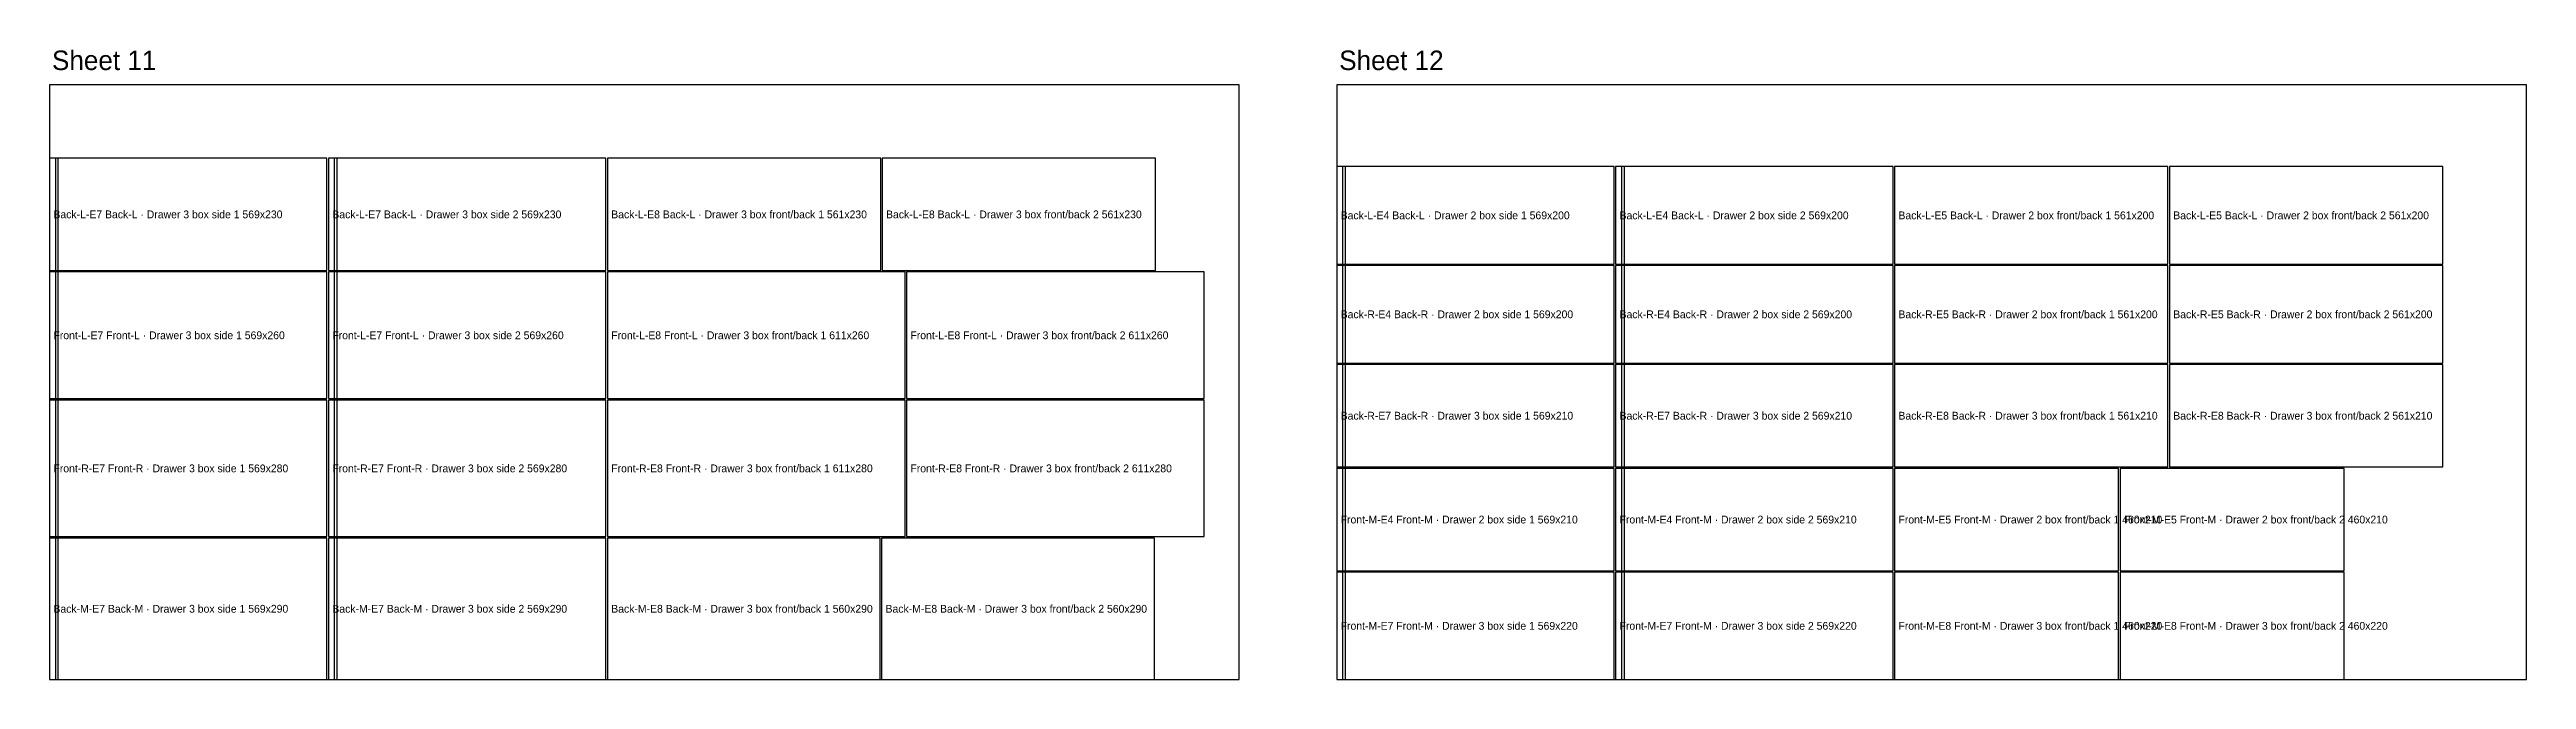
# Model space of a CAD drawing. Header units: metres. Extents: x 0 to 36760, y 0 to 1292.
# Drawn here: x 26400 to 31480, y 0 to 1292 of the extents above; entities that cross this region are included whole.
import ezdxf

# ---------------------------------------------------------------- set-up
doc = ezdxf.new("R2010")
doc.units = ezdxf.units.M
for name, color, linetype in [('DADO', 7, 'CONTINUOUS'), ('LABEL', 7, 'CONTINUOUS'), ('PANEL', 7, 'CONTINUOUS'), ('SHEET', 7, 'CONTINUOUS')]:
    doc.layers.add(name, color=color, linetype=linetype)

msp = doc.modelspace()

# ---------------------------------------------------------------- texts
at = {"layer": 'LABEL'}
for s, p in [('Back-L-E7 Back-L · Drawer 3 box side 1 569x230', (26408, 946)), ('Back-L-E7 Back-L · Drawer 3 box side 2 569x230', (26980, 946)), ('Back-L-E8 Back-L · Drawer 3 box front/back 1 561x230', (27552, 946)), ('Back-L-E8 Back-L · Drawer 3 box front/back 2 561x230', (28115.6, 946)), ('Back-L-E4 Back-L · Drawer 2 box side 1 569x200', (29048, 944)), ('Back-L-E4 Back-L · Drawer 2 box side 2 569x200', (29620, 944)), ('Back-L-E5 Back-L · Drawer 2 box front/back 1 561x200', (30192, 944)), ('Back-L-E5 Back-L · Drawer 2 box front/back 2 561x200', (30755.6, 944)), ('Front-L-E7 Front-L · Drawer 3 box side 1 569x260', (26408, 698)), ('Front-L-E7 Front-L · Drawer 3 box side 2 569x260', (26980, 698)), ('Front-L-E8 Front-L · Drawer 3 box front/back 1 611x260', (27552, 698)), ('Front-L-E8 Front-L · Drawer 3 box front/back 2 611x260', (28165.6, 698)), ('Back-R-E4 Back-R · Drawer 2 box side 1 569x200', (29048, 741)), ('Back-R-E4 Back-R · Drawer 2 box side 2 569x200', (29620, 741)), ('Back-R-E5 Back-R · Drawer 2 box front/back 1 561x200', (30192, 741)), ('Back-R-E5 Back-R · Drawer 2 box front/back 2 561x200', (30755.6, 741)), ('Back-R-E7 Back-R · Drawer 3 box side 1 569x210', (29048, 533)), ('Back-R-E7 Back-R · Drawer 3 box side 2 569x210', (29620, 533)), ('Back-R-E8 Back-R · Drawer 3 box front/back 1 561x210', (30192, 533)), ('Back-R-E8 Back-R · Drawer 3 box front/back 2 561x210', (30755.6, 533)), ('Front-R-E7 Front-R · Drawer 3 box side 1 569x280', (26408, 425)), ('Front-R-E7 Front-R · Drawer 3 box side 2 569x280', (26980, 425)), ('Front-R-E8 Front-R · Drawer 3 box front/back 1 611x280', (27552, 425)), ('Front-R-E8 Front-R · Drawer 3 box front/back 2 611x280', (28165.6, 425)), ('Front-M-E4 Front-M · Drawer 2 box side 1 569x210', (29048, 320)), ('Front-M-E4 Front-M · Drawer 2 box side 2 569x210', (29620, 320)), ('Front-M-E5 Front-M · Drawer 2 box front/back 1 460x210', (30192, 320)), ('Front-M-E5 Front-M · Drawer 2 box front/back 2 460x210', (30654.6, 320)), ('Back-M-E7 Back-M · Drawer 3 box side 1 569x290', (26408, 137)), ('Back-M-E7 Back-M · Drawer 3 box side 2 569x290', (26980, 137)), ('Back-M-E8 Back-M · Drawer 3 box front/back 1 560x290', (27552, 137)), ('Back-M-E8 Back-M · Drawer 3 box front/back 2 560x290', (28114.6, 137)), ('Front-M-E7 Front-M · Drawer 3 box side 1 569x220', (29048, 102)), ('Front-M-E7 Front-M · Drawer 3 box side 2 569x220', (29620, 102)), ('Front-M-E8 Front-M · Drawer 3 box front/back 1 460x220', (30192, 102)), ('Front-M-E8 Front-M · Drawer 3 box front/back 2 460x220', (30654.6, 102))]:
    msp.add_text(s, height=16, dxfattribs=at).set_placement(p)
at = {"layer": 'SHEET'}
for s, p in [('Sheet 11', (26405, 1250)), ('Sheet 12', (29045, 1250))]:
    msp.add_text(s, height=40, dxfattribs=at).set_placement(p)

# ---------------------------------------------------------------- linework, layer by layer
at = {"layer": 'DADO'}
for p, q in [((26418, 1069), (26412, 1069)), ((26412, 1069), (26412, 839)), ((26418, 839), (26418, 1069)), ((26990, 1069), (26984, 1069)), ((26984, 1069), (26984, 839)), ((26990, 839), (26990, 1069)), ((29058, 1052), (29052, 1052)), ((29052, 1052), (29052, 852)), ((29058, 852), (29058, 1052)), ((29630, 1052), (29624, 1052)), ((29624, 1052), (29624, 852)), ((29630, 852), (29630, 1052)), ((26412, 839), (26418, 839)), ((26418, 836), (26412, 836)), ((26412, 836), (26412, 576)), ((26418, 576), (26418, 836)), ((26984, 839), (26990, 839)), ((26990, 836), (26984, 836)), ((26984, 836), (26984, 576)), ((26990, 576), (26990, 836)), ((29052, 852), (29058, 852)), ((29058, 849), (29052, 849)), ((29052, 849), (29052, 649)), ((29058, 649), (29058, 849)), ((29624, 852), (29630, 852)), ((29630, 849), (29624, 849)), ((29624, 849), (29624, 649)), ((29630, 649), (29630, 849)), ((29052, 649), (29058, 649)), ((29058, 646), (29052, 646)), ((29052, 646), (29052, 436)), ((29058, 436), (29058, 646)), ((29624, 649), (29630, 649)), ((29630, 646), (29624, 646)), ((29624, 646), (29624, 436)), ((29630, 436), (29630, 646)), ((26412, 576), (26418, 576)), ((26418, 573), (26412, 573)), ((26412, 573), (26412, 293)), ((26418, 293), (26418, 573)), ((26984, 576), (26990, 576)), ((26990, 573), (26984, 573)), ((26984, 573), (26984, 293)), ((26990, 293), (26990, 573)), ((29052, 436), (29058, 436)), ((29058, 433), (29052, 433)), ((29052, 433), (29052, 223)), ((29058, 223), (29058, 433)), ((29624, 436), (29630, 436)), ((29630, 433), (29624, 433)), ((29624, 433), (29624, 223)), ((29630, 223), (29630, 433)), ((26412, 293), (26418, 293)), ((26418, 290), (26412, 290)), ((26412, 290), (26412, 0)), ((26418, 0), (26418, 290)), ((26984, 293), (26990, 293)), ((26990, 290), (26984, 290)), ((26984, 290), (26984, 0)), ((26990, 0), (26990, 290)), ((29052, 223), (29058, 223)), ((29058, 220), (29052, 220)), ((29052, 220), (29052, 0)), ((29058, 0), (29058, 220)), ((29624, 223), (29630, 223)), ((29630, 220), (29624, 220)), ((29624, 220), (29624, 0)), ((29630, 0), (29630, 220)), ((26412, 0), (26418, 0)), ((26984, 0), (26990, 0)), ((29052, 0), (29058, 0)), ((29624, 0), (29630, 0))]:
    msp.add_line(p, q, dxfattribs=at)
at = {"layer": 'PANEL'}
for p, q in [((26969, 1069), (26400, 1069)), ((26400, 1069), (26400, 839)), ((26969, 839), (26969, 1069)), ((27541, 1069), (26972, 1069)), ((26972, 1069), (26972, 839)), ((27541, 839), (27541, 1069)), ((28104.6, 1069), (27544, 1069)), ((27544, 1069), (27544, 839)), ((28104.6, 839), (28104.6, 1069)), ((28668.2, 1069), (28107.6, 1069)), ((28107.6, 1069), (28107.6, 839)), ((28668.2, 839), (28668.2, 1069)), ((29609, 1052), (29040, 1052)), ((29040, 1052), (29040, 852)), ((29609, 852), (29609, 1052)), ((30181, 1052), (29612, 1052)), ((29612, 1052), (29612, 852)), ((30181, 852), (30181, 1052)), ((30744.6, 1052), (30184, 1052)), ((30184, 1052), (30184, 852)), ((30744.6, 852), (30744.6, 1052)), ((31308.2, 1052), (30747.6, 1052)), ((30747.6, 1052), (30747.6, 852)), ((31308.2, 852), (31308.2, 1052)), ((26400, 839), (26969, 839)), ((26969, 836), (26400, 836)), ((26400, 836), (26400, 576)), ((26969, 576), (26969, 836)), ((26972, 839), (27541, 839)), ((27541, 836), (26972, 836)), ((26972, 836), (26972, 576)), ((27541, 576), (27541, 836)), ((27544, 839), (28104.6, 839)), ((28154.6, 836), (27544, 836)), ((27544, 836), (27544, 576)), ((28107.6, 839), (28668.2, 839)), ((28154.6, 576), (28154.6, 836)), ((28768.2, 836), (28157.6, 836)), ((28157.6, 836), (28157.6, 576)), ((28768.2, 576), (28768.2, 836)), ((29040, 852), (29609, 852)), ((29609, 849), (29040, 849)), ((29040, 849), (29040, 649)), ((29609, 649), (29609, 849)), ((29612, 852), (30181, 852)), ((30181, 849), (29612, 849)), ((29612, 849), (29612, 649)), ((30181, 649), (30181, 849)), ((30184, 852), (30744.6, 852)), ((30744.6, 849), (30184, 849)), ((30184, 849), (30184, 649)), ((30744.6, 649), (30744.6, 849)), ((30747.6, 852), (31308.2, 852)), ((31308.2, 849), (30747.6, 849)), ((30747.6, 849), (30747.6, 649)), ((31308.2, 649), (31308.2, 849)), ((29040, 649), (29609, 649)), ((29609, 646), (29040, 646)), ((29040, 646), (29040, 436)), ((29609, 436), (29609, 646)), ((29612, 649), (30181, 649)), ((30181, 646), (29612, 646)), ((29612, 646), (29612, 436)), ((30181, 436), (30181, 646)), ((30184, 649), (30744.6, 649)), ((30744.6, 646), (30184, 646)), ((30184, 646), (30184, 436)), ((30744.6, 436), (30744.6, 646)), ((30747.6, 649), (31308.2, 649)), ((31308.2, 646), (30747.6, 646)), ((30747.6, 646), (30747.6, 436)), ((31308.2, 436), (31308.2, 646)), ((26400, 576), (26969, 576)), ((26969, 573), (26400, 573)), ((26400, 573), (26400, 293)), ((26969, 293), (26969, 573)), ((26972, 576), (27541, 576)), ((27541, 573), (26972, 573)), ((26972, 573), (26972, 293)), ((27541, 293), (27541, 573)), ((27544, 576), (28154.6, 576)), ((28154.6, 573), (27544, 573)), ((27544, 573), (27544, 293)), ((28154.6, 293), (28154.6, 573)), ((28157.6, 576), (28768.2, 576)), ((28768.2, 573), (28157.6, 573)), ((28157.6, 573), (28157.6, 293)), ((28768.2, 293), (28768.2, 573)), ((29040, 436), (29609, 436)), ((29609, 433), (29040, 433)), ((29040, 433), (29040, 223)), ((29609, 223), (29609, 433)), ((29612, 436), (30181, 436)), ((30181, 433), (29612, 433)), ((29612, 433), (29612, 223)), ((30181, 223), (30181, 433)), ((30184, 436), (30744.6, 436)), ((30643.6, 433), (30184, 433)), ((30184, 433), (30184, 223)), ((30643.6, 223), (30643.6, 433)), ((31106.2, 433), (30646.6, 433)), ((30646.6, 433), (30646.6, 223)), ((30747.6, 436), (31308.2, 436)), ((31106.2, 223), (31106.2, 433)), ((26400, 293), (26969, 293)), ((26969, 290), (26400, 290)), ((26400, 290), (26400, 0)), ((26969, 0), (26969, 290)), ((26972, 293), (27541, 293)), ((27541, 290), (26972, 290)), ((26972, 290), (26972, 0)), ((27541, 0), (27541, 290)), ((27544, 293), (28154.6, 293)), ((28103.6, 290), (27544, 290)), ((27544, 290), (27544, 0)), ((28103.6, 0), (28103.6, 290)), ((28666.2, 290), (28106.6, 290)), ((28106.6, 290), (28106.6, 0)), ((28157.6, 293), (28768.2, 293)), ((28666.2, 0), (28666.2, 290)), ((29040, 223), (29609, 223)), ((29609, 220), (29040, 220)), ((29040, 220), (29040, 0)), ((29609, 0), (29609, 220)), ((29612, 223), (30181, 223)), ((30181, 220), (29612, 220)), ((29612, 220), (29612, 0)), ((30181, 0), (30181, 220)), ((30184, 223), (30643.6, 223)), ((30643.6, 220), (30184, 220)), ((30184, 220), (30184, 0)), ((30643.6, 0), (30643.6, 220)), ((30646.6, 223), (31106.2, 223)), ((31106.2, 220), (30646.6, 220)), ((30646.6, 220), (30646.6, 0)), ((31106.2, 0), (31106.2, 220)), ((26400, 0), (26969, 0)), ((26972, 0), (27541, 0)), ((27544, 0), (28103.6, 0)), ((28106.6, 0), (28666.2, 0)), ((29040, 0), (29609, 0)), ((29612, 0), (30181, 0)), ((30184, 0), (30643.6, 0)), ((30646.6, 0), (31106.2, 0))]:
    msp.add_line(p, q, dxfattribs=at)
at = {"layer": 'SHEET'}
for p, q in [((28840, 1220), (26400, 1220)), ((26400, 1220), (26400, 0)), ((28840, 0), (28840, 1220)), ((31480, 1220), (29040, 1220)), ((29040, 1220), (29040, 0)), ((31480, 0), (31480, 1220)), ((26400, 0), (28840, 0)), ((29040, 0), (31480, 0))]:
    msp.add_line(p, q, dxfattribs=at)

msp.set_redraw_order([(e.dxf.handle, doc.entitydb.next_handle()) for e in msp.query("TEXT MTEXT ATTDEF DIMENSION ARC_DIMENSION")])  # texts and dimensions are drawn at this point

doc.saveas('drawing.dxf')
